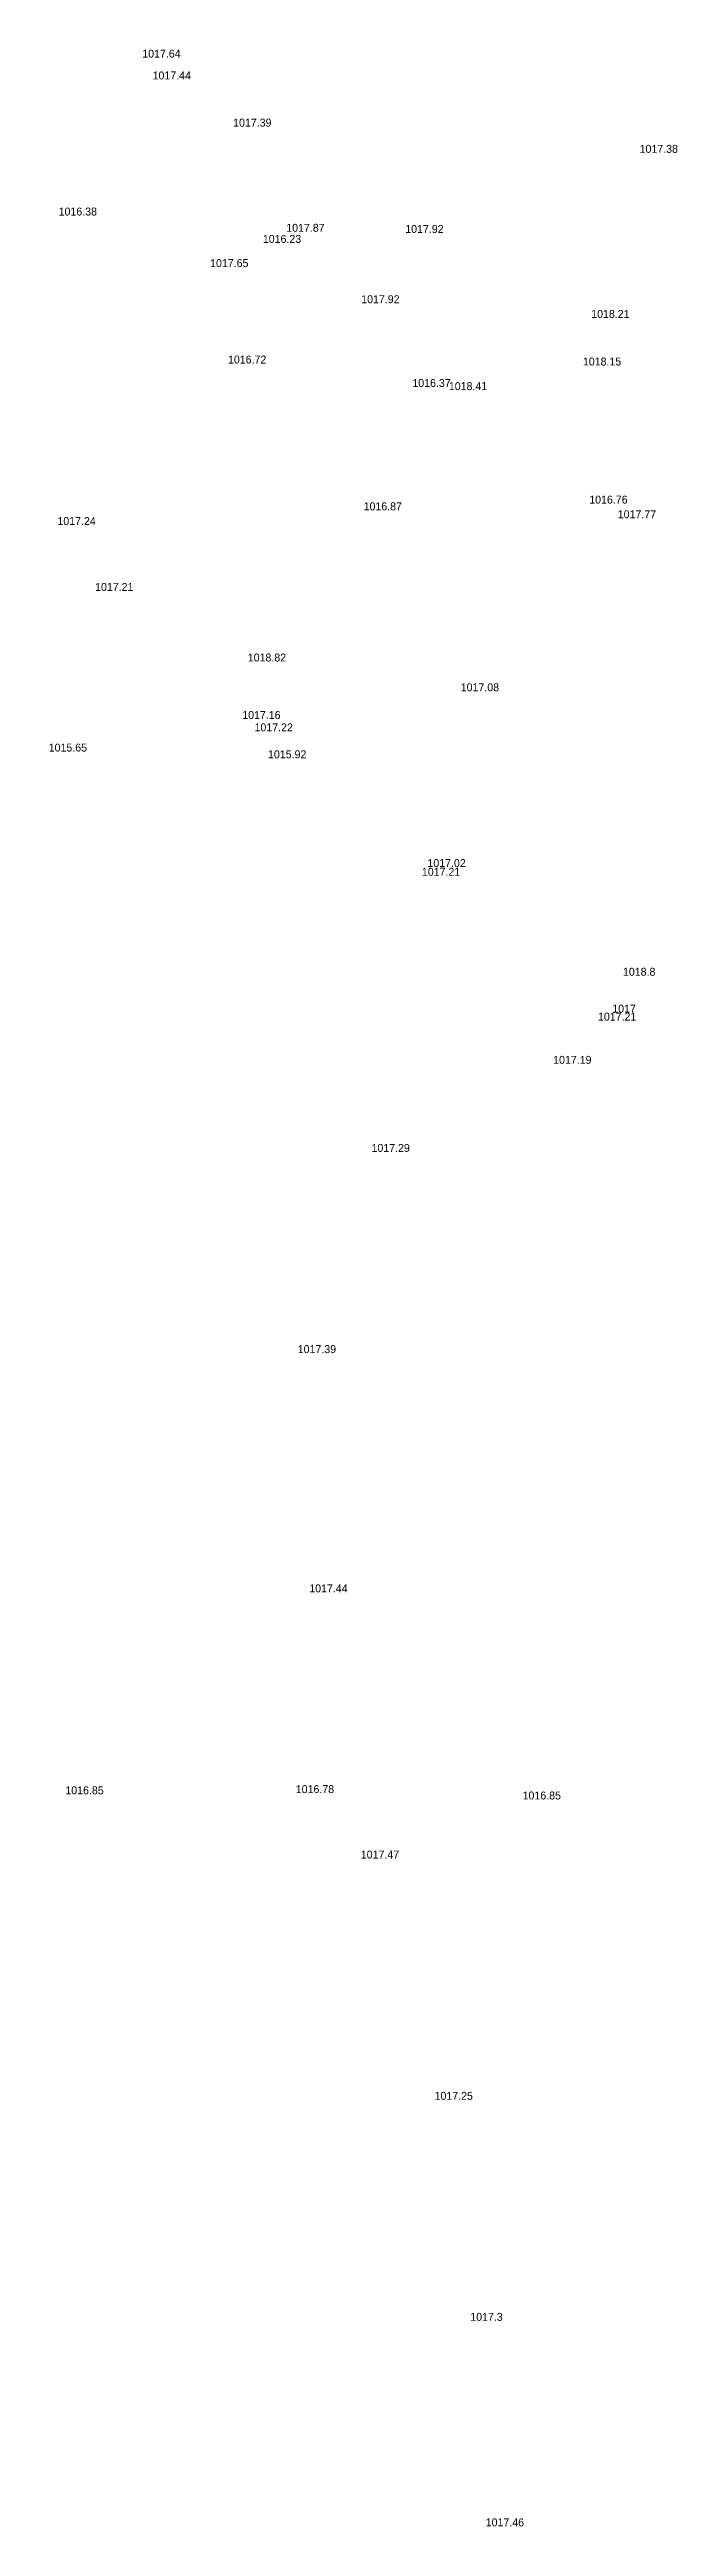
# Model space of a CAD drawing. Header units: inches. Extents: x 628884 to 629912, y 4519174 to 4520145.
# Drawn here: x 629184.9 to 629200.8, y 4520000.4 to 4520062.8 of the extents above; entities that cross this region are included whole.
import ezdxf

# ---------------------------------------------------------------- set-up
doc = ezdxf.new("R2010")
doc.units = ezdxf.units.IN
doc.header["$MEASUREMENT"] = 0

msp = doc.modelspace()

# ---------------------------------------------------------------- texts
for s, p in [('1017.64', (629187.26, 4520062.6, 1017.64)), ('1017.44', (629187.52, 4520062.05, 1017.44)), ('1017.39', (629189.55, 4520060.86, 1017.39)), ('1017.38', (629199.8, 4520060.2, 1017.38)), ('1016.38', (629185.15, 4520058.62, 1016.38)), ('1017.87', (629190.89, 4520058.21, 1017.87)), ('1017.92', (629193.89, 4520058.18, 1017.92)), ('1016.23', (629190.3, 4520057.93, 1016.23)), ('1017.65', (629188.97, 4520057.32, 1017.65)), ('1017.92', (629192.78, 4520056.41, 1017.92)), ('1018.21', (629198.58, 4520056.04, 1018.21)), ('1016.72', (629189.42, 4520054.89, 1016.72)), ('1016.37', (629194.07, 4520054.3, 1016.37)), ('1018.15', (629198.37, 4520054.84, 1018.15)), ('1018.41', (629194.99, 4520054.22, 1018.41)), ('1016.87', (629192.84, 4520051.19, 1016.87)), ('1016.76', (629198.53, 4520051.36, 1016.76)), ('1017.24', (629185.12, 4520050.82, 1017.24)), ('1017.77', (629199.25, 4520050.99, 1017.77)), ('1017.21', (629186.07, 4520049.16, 1017.21)), ('1018.82', (629189.92, 4520047.38, 1018.82)), ('1017.08', (629195.29, 4520046.63, 1017.08)), ('1017.16', (629189.78, 4520045.93, 1017.16)), ('1017.22', (629190.09, 4520045.62, 1017.22)), ('1015.65', (629184.9, 4520045.11, 1015.65)), ('1015.92', (629190.43, 4520044.94, 1015.92)), ('1017.21', (629194.31, 4520041.98, 1017.21)), ('1017.02', (629194.45, 4520042.2, 1017.02)), ('1018.8', (629199.38, 4520039.46, 1018.8)), ('1017.21', (629198.75, 4520038.33, 1017.21)), ('1017', (629199.11, 4520038.53, 1017)), ('1017.19', (629197.62, 4520037.24, 1017.19)), ('1017.29', (629193.04, 4520035.02, 1017.29)), ('1017.39', (629191.18, 4520029.95, 1017.39)), ('1017.44', (629191.47, 4520023.92, 1017.44)), ('1016.85', (629185.32, 4520018.83, 1016.85)), ('1016.78', (629191.13, 4520018.86, 1016.78)), ('1016.85', (629196.85, 4520018.7, 1016.85)), ('1017.47', (629192.77, 4520017.21, 1017.47)), ('1017.25', (629194.63, 4520011.13, 1017.25)), ('1017.3', (629195.53, 4520005.56, 1017.3)), ('1017.46', (629195.92, 4520000.38, 1017.46))]:
    msp.add_text(s, height=0.2).set_placement(p)

doc.saveas('drawing.dxf')
